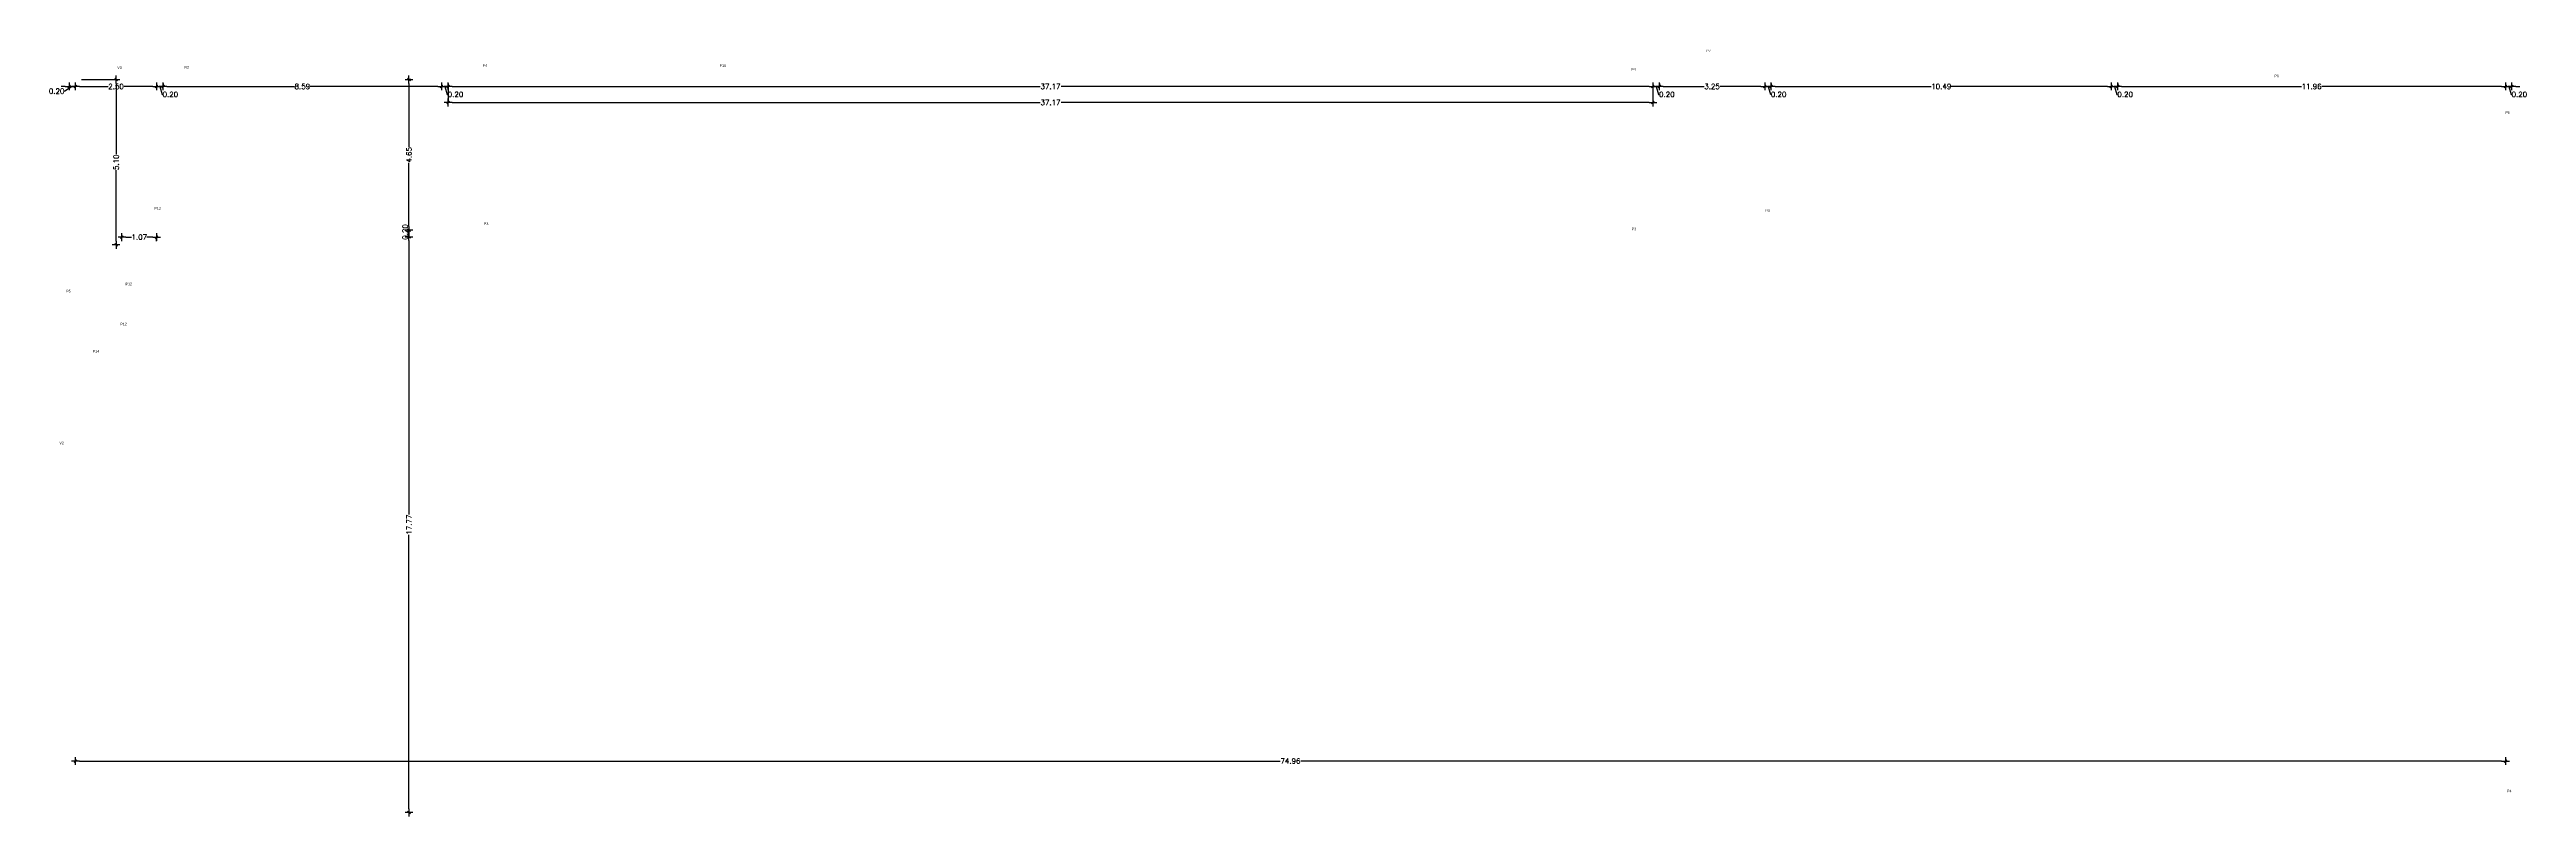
# Model space of a CAD drawing. Header units: metres. Extents: x 210 to 643, y -622 to 114.
# Drawn here: x 335.4 to 411.8, y -97.4 to -73.7 of the extents above; entities that cross this region are included whole.
import ezdxf

# ---------------------------------------------------------------- set-up
doc = ezdxf.new("R2010")
doc.units = ezdxf.units.M
for name, color, linetype in [('00.00 ACOTADO 1_100', 7, 'Continuous'), ('07.01 CARPINTERIA MEMORIA 1_50', 7, 'Continuous'), ('COTAS', 3, 'Continuous')]:
    doc.layers.add(name, color=color, linetype=linetype)
doc.styles.add('E-100', font='romans.shx', dxfattribs={"height": 0.16})
doc.styles.get("Standard").update_dxf_attribs({"font": 'arial.ttf'})
doc.dimstyles.new('E-100', dxfattribs={"dimtxt": 0.16, "dimasz": 0.12, "dimexe": 0, "dimexo": 0.12, "dimgap": 0.0035, "dimtad": 0, "dimzin": 0, "dimdsep": 46, "dimtxsty": 'E-100', "dimblk1": 'COTA', "dimblk2": 'COTA', "dimsah": 1, "dimcen": 1, "dimclre": 9, "dimadec": 0, "dimazin": 0, "dimtfac": 1, "dimtmove": 1, "dimatfit": 2, "dimfxl": 1, "dimtolj": 1, "dimarcsym": 0})

# ---------------------------------------------------------------- blocks, each defined once
blk = doc.blocks.new('COTA')
for p, q in [((-1, 0), (1, 0)), ((0, 1), (0, -1))]:
    blk.add_line(p, q)
at = {"layer": 'COTAS', "color": 5}
blk.add_line((-0.35, -0.35), (0.35, 0.35), dxfattribs=at)
blk = doc.blocks.new('*D60')
at = {"layer": '00.00 ACOTADO 1_100', "color": 9, "lineweight": -2, "transparency": 16777216}
for p, q in [((336.199, -74.858), (336.199, -74.886)), ((338.699, -74.793), (338.699, -74.886))]:
    blk.add_line(p, q, dxfattribs=at)
at = {"layer": '00.00 ACOTADO 1_100', "color": 0, "lineweight": -2, "transparency": 16777216}
for p, q in [((336.319, -74.886), (337.201, -74.886)), ((338.579, -74.886), (337.696, -74.886))]:
    blk.add_line(p, q, dxfattribs=at)
at = {"layer": 'DEFPOINTS', "color": 0, "transparency": 16777216}
for p in [(336.199, -74.738), (338.699, -74.673), (338.699, -74.886)]:
    blk.add_point(p, dxfattribs=at)
at = {"layer": '00.00 ACOTADO 1_100', "color": 0, "lineweight": -2, "transparency": 16777216, "xscale": 0.12, "yscale": 0.12, "zscale": 0.12, "rotation": 180}
blk.add_blockref('COTA', (336.199, -74.886), dxfattribs=at)
at = {"layer": '00.00 ACOTADO 1_100', "color": 0, "lineweight": -2, "transparency": 16777216, "xscale": 0.12, "yscale": 0.12, "zscale": 0.12}
blk.add_blockref('COTA', (338.699, -74.886), dxfattribs=at)
at = {"layer": '00.00 ACOTADO 1_100', "color": 0, "transparency": 16777216, "insert": (337.449, -74.886), "char_height": 0.16, "attachment_point": 5, "style": 'E-100'}
blk.add_mtext('\\A1;2.50', dxfattribs=at)
blk = doc.blocks.new('*D61')
at = {"layer": '00.00 ACOTADO 1_100', "color": 9, "lineweight": -2, "transparency": 16777216}
for p, q in [((335.999, -74.858), (335.999, -74.886)), ((336.199, -74.858), (336.199, -74.886))]:
    blk.add_line(p, q, dxfattribs=at)
at = {"layer": '00.00 ACOTADO 1_100', "color": 0, "lineweight": -2, "transparency": 16777216}
for p, q in [((335.879, -74.886), (335.759, -74.886)), ((335.87, -75.034), (335.863, -75.034)), ((336.099, -74.886), (335.87, -75.034)), ((335.999, -74.886), (336.199, -74.886)), ((335.999, -74.886), (336.199, -74.886)), ((336.319, -74.886), (336.439, -74.886))]:
    blk.add_line(p, q, dxfattribs=at)
at = {"layer": 'DEFPOINTS', "color": 0, "transparency": 16777216}
for p in [(335.999, -74.738), (336.199, -74.738), (336.199, -74.886)]:
    blk.add_point(p, dxfattribs=at)
at = {"layer": '00.00 ACOTADO 1_100', "color": 0, "lineweight": -2, "transparency": 16777216, "xscale": 0.12, "yscale": 0.12, "zscale": 0.12}
blk.add_blockref('COTA', (335.999, -74.886), dxfattribs=at)
at = {"layer": '00.00 ACOTADO 1_100', "color": 0, "lineweight": -2, "transparency": 16777216, "xscale": 0.12, "yscale": 0.12, "zscale": 0.12, "rotation": 180}
blk.add_blockref('COTA', (336.199, -74.886), dxfattribs=at)
at = {"layer": '00.00 ACOTADO 1_100', "color": 0, "transparency": 16777216, "insert": (335.616, -75.034), "char_height": 0.16, "attachment_point": 5, "style": 'E-100'}
blk.add_mtext('\\A1;0.20', dxfattribs=at)
blk = doc.blocks.new('*D62')
at = {"layer": '00.00 ACOTADO 1_100', "color": 9, "lineweight": -2, "transparency": 16777216}
for p, q in [((338.699, -74.793), (338.699, -74.886)), ((338.899, -74.793), (338.899, -74.886))]:
    blk.add_line(p, q, dxfattribs=at)
at = {"layer": '00.00 ACOTADO 1_100', "color": 0, "lineweight": -2, "transparency": 16777216}
for p, q in [((338.579, -74.886), (338.459, -74.886)), ((338.699, -74.886), (338.899, -74.886)), ((338.699, -74.886), (338.899, -74.886)), ((338.799, -74.886), (338.872, -75.132)), ((338.872, -75.132), (338.879, -75.132)), ((339.019, -74.886), (339.139, -74.886))]:
    blk.add_line(p, q, dxfattribs=at)
at = {"layer": 'DEFPOINTS', "color": 0, "transparency": 16777216}
for p in [(338.699, -74.673), (338.899, -74.673), (338.899, -74.886)]:
    blk.add_point(p, dxfattribs=at)
at = {"layer": '00.00 ACOTADO 1_100', "color": 0, "lineweight": -2, "transparency": 16777216, "xscale": 0.12, "yscale": 0.12, "zscale": 0.12}
blk.add_blockref('COTA', (338.699, -74.886), dxfattribs=at)
at = {"layer": '00.00 ACOTADO 1_100', "color": 0, "lineweight": -2, "transparency": 16777216, "xscale": 0.12, "yscale": 0.12, "zscale": 0.12, "rotation": 180}
blk.add_blockref('COTA', (338.899, -74.886), dxfattribs=at)
at = {"layer": '00.00 ACOTADO 1_100', "color": 0, "transparency": 16777216, "insert": (339.126, -75.132), "char_height": 0.16, "attachment_point": 5, "style": 'E-100'}
blk.add_mtext('\\A1;0.20', dxfattribs=at)
blk = doc.blocks.new('*D63')
at = {"layer": '00.00 ACOTADO 1_100', "color": 9, "lineweight": -2, "transparency": 16777216}
for p, q in [((338.899, -74.793), (338.899, -74.886)), ((347.492, -74.793), (347.492, -74.886))]:
    blk.add_line(p, q, dxfattribs=at)
at = {"layer": '00.00 ACOTADO 1_100', "color": 0, "lineweight": -2, "transparency": 16777216}
for p, q in [((339.019, -74.886), (342.952, -74.886)), ((347.372, -74.886), (343.439, -74.886))]:
    blk.add_line(p, q, dxfattribs=at)
at = {"layer": 'DEFPOINTS', "color": 0, "transparency": 16777216}
for p in [(338.899, -74.673), (347.492, -74.673), (347.492, -74.886)]:
    blk.add_point(p, dxfattribs=at)
at = {"layer": '00.00 ACOTADO 1_100', "color": 0, "lineweight": -2, "transparency": 16777216, "xscale": 0.12, "yscale": 0.12, "zscale": 0.12, "rotation": 180}
blk.add_blockref('COTA', (338.899, -74.886), dxfattribs=at)
at = {"layer": '00.00 ACOTADO 1_100', "color": 0, "lineweight": -2, "transparency": 16777216, "xscale": 0.12, "yscale": 0.12, "zscale": 0.12}
blk.add_blockref('COTA', (347.492, -74.886), dxfattribs=at)
at = {"layer": '00.00 ACOTADO 1_100', "color": 0, "transparency": 16777216, "insert": (343.195, -74.886), "char_height": 0.16, "attachment_point": 5, "style": 'E-100'}
blk.add_mtext('\\A1;8.59', dxfattribs=at)
blk = doc.blocks.new('*D64')
at = {"layer": '00.00 ACOTADO 1_100', "color": 9, "lineweight": -2, "transparency": 16777216}
for p, q in [((347.492, -74.793), (347.492, -74.886)), ((347.692, -74.793), (347.692, -74.886))]:
    blk.add_line(p, q, dxfattribs=at)
at = {"layer": '00.00 ACOTADO 1_100', "color": 0, "lineweight": -2, "transparency": 16777216}
for p, q in [((347.372, -74.886), (347.252, -74.886)), ((347.492, -74.886), (347.692, -74.886)), ((347.492, -74.886), (347.692, -74.886)), ((347.592, -74.886), (347.666, -75.132)), ((347.666, -75.132), (347.673, -75.132)), ((347.812, -74.886), (347.932, -74.886))]:
    blk.add_line(p, q, dxfattribs=at)
at = {"layer": 'DEFPOINTS', "color": 0, "transparency": 16777216}
for p in [(347.492, -74.673), (347.692, -74.673), (347.692, -74.886)]:
    blk.add_point(p, dxfattribs=at)
at = {"layer": '00.00 ACOTADO 1_100', "color": 0, "lineweight": -2, "transparency": 16777216, "xscale": 0.12, "yscale": 0.12, "zscale": 0.12}
blk.add_blockref('COTA', (347.492, -74.886), dxfattribs=at)
at = {"layer": '00.00 ACOTADO 1_100', "color": 0, "lineweight": -2, "transparency": 16777216, "xscale": 0.12, "yscale": 0.12, "zscale": 0.12, "rotation": 180}
blk.add_blockref('COTA', (347.692, -74.886), dxfattribs=at)
at = {"layer": '00.00 ACOTADO 1_100', "color": 0, "transparency": 16777216, "insert": (347.92, -75.132), "char_height": 0.16, "attachment_point": 5, "style": 'E-100'}
blk.add_mtext('\\A1;0.20', dxfattribs=at)
blk = doc.blocks.new('*D65')
at = {"layer": '00.00 ACOTADO 1_100', "color": 9, "lineweight": -2, "transparency": 16777216}
for p, q in [((347.692, -74.793), (347.692, -74.886)), ((384.859, -74.793), (384.859, -74.886))]:
    blk.add_line(p, q, dxfattribs=at)
at = {"layer": '00.00 ACOTADO 1_100', "color": 0, "lineweight": -2, "transparency": 16777216}
for p, q in [((347.812, -74.886), (365.952, -74.886)), ((384.739, -74.886), (366.599, -74.886))]:
    blk.add_line(p, q, dxfattribs=at)
at = {"layer": 'DEFPOINTS', "color": 0, "transparency": 16777216}
for p in [(347.692, -74.673), (384.859, -74.673), (384.859, -74.886)]:
    blk.add_point(p, dxfattribs=at)
at = {"layer": '00.00 ACOTADO 1_100', "color": 0, "lineweight": -2, "transparency": 16777216, "xscale": 0.12, "yscale": 0.12, "zscale": 0.12, "rotation": 180}
blk.add_blockref('COTA', (347.692, -74.886), dxfattribs=at)
at = {"layer": '00.00 ACOTADO 1_100', "color": 0, "lineweight": -2, "transparency": 16777216, "xscale": 0.12, "yscale": 0.12, "zscale": 0.12}
blk.add_blockref('COTA', (384.859, -74.886), dxfattribs=at)
at = {"layer": '00.00 ACOTADO 1_100', "color": 0, "transparency": 16777216, "insert": (366.276, -74.886), "char_height": 0.16, "attachment_point": 5, "style": 'E-100'}
blk.add_mtext('\\A1;37.17', dxfattribs=at)
blk = doc.blocks.new('*D66')
at = {"layer": '00.00 ACOTADO 1_100', "color": 9, "lineweight": -2, "transparency": 16777216}
for p, q in [((384.859, -74.793), (384.859, -74.886)), ((385.059, -74.793), (385.059, -74.886))]:
    blk.add_line(p, q, dxfattribs=at)
at = {"layer": '00.00 ACOTADO 1_100', "color": 0, "lineweight": -2, "transparency": 16777216}
for p, q in [((384.739, -74.886), (384.619, -74.886)), ((384.859, -74.886), (385.059, -74.886)), ((384.859, -74.886), (385.059, -74.886)), ((384.959, -74.886), (385.032, -75.132)), ((385.032, -75.132), (385.039, -75.132)), ((385.179, -74.886), (385.299, -74.886))]:
    blk.add_line(p, q, dxfattribs=at)
at = {"layer": 'DEFPOINTS', "color": 0, "transparency": 16777216}
for p in [(384.859, -74.673), (385.059, -74.673), (385.059, -74.886)]:
    blk.add_point(p, dxfattribs=at)
at = {"layer": '00.00 ACOTADO 1_100', "color": 0, "lineweight": -2, "transparency": 16777216, "xscale": 0.12, "yscale": 0.12, "zscale": 0.12}
blk.add_blockref('COTA', (384.859, -74.886), dxfattribs=at)
at = {"layer": '00.00 ACOTADO 1_100', "color": 0, "lineweight": -2, "transparency": 16777216, "xscale": 0.12, "yscale": 0.12, "zscale": 0.12, "rotation": 180}
blk.add_blockref('COTA', (385.059, -74.886), dxfattribs=at)
at = {"layer": '00.00 ACOTADO 1_100', "color": 0, "transparency": 16777216, "insert": (385.287, -75.132), "char_height": 0.16, "attachment_point": 5, "style": 'E-100'}
blk.add_mtext('\\A1;0.20', dxfattribs=at)
blk = doc.blocks.new('*D67')
at = {"layer": '00.00 ACOTADO 1_100', "color": 9, "lineweight": -2, "transparency": 16777216}
for p, q in [((385.059, -74.793), (385.059, -74.886)), ((388.309, -74.793), (388.309, -74.886))]:
    blk.add_line(p, q, dxfattribs=at)
at = {"layer": '00.00 ACOTADO 1_100', "color": 0, "lineweight": -2, "transparency": 16777216}
for p, q in [((385.179, -74.886), (386.436, -74.886)), ((388.189, -74.886), (386.931, -74.886))]:
    blk.add_line(p, q, dxfattribs=at)
at = {"layer": 'DEFPOINTS', "color": 0, "transparency": 16777216}
for p in [(385.059, -74.673), (388.309, -74.673), (388.309, -74.886)]:
    blk.add_point(p, dxfattribs=at)
at = {"layer": '00.00 ACOTADO 1_100', "color": 0, "lineweight": -2, "transparency": 16777216, "xscale": 0.12, "yscale": 0.12, "zscale": 0.12, "rotation": 180}
blk.add_blockref('COTA', (385.059, -74.886), dxfattribs=at)
at = {"layer": '00.00 ACOTADO 1_100', "color": 0, "lineweight": -2, "transparency": 16777216, "xscale": 0.12, "yscale": 0.12, "zscale": 0.12}
blk.add_blockref('COTA', (388.309, -74.886), dxfattribs=at)
at = {"layer": '00.00 ACOTADO 1_100', "color": 0, "transparency": 16777216, "insert": (386.684, -74.886), "char_height": 0.16, "attachment_point": 5, "style": 'E-100'}
blk.add_mtext('\\A1;3.25', dxfattribs=at)
blk = doc.blocks.new('*D68')
at = {"layer": '00.00 ACOTADO 1_100', "color": 9, "lineweight": -2, "transparency": 16777216}
for p, q in [((388.309, -74.793), (388.309, -74.886)), ((388.509, -74.793), (388.509, -74.886))]:
    blk.add_line(p, q, dxfattribs=at)
at = {"layer": '00.00 ACOTADO 1_100', "color": 0, "lineweight": -2, "transparency": 16777216}
for p, q in [((388.189, -74.886), (388.069, -74.886)), ((388.309, -74.886), (388.509, -74.886)), ((388.309, -74.886), (388.509, -74.886)), ((388.409, -74.886), (388.482, -75.132)), ((388.482, -75.132), (388.489, -75.132)), ((388.629, -74.886), (388.749, -74.886))]:
    blk.add_line(p, q, dxfattribs=at)
at = {"layer": 'DEFPOINTS', "color": 0, "transparency": 16777216}
for p in [(388.309, -74.673), (388.509, -74.673), (388.509, -74.886)]:
    blk.add_point(p, dxfattribs=at)
at = {"layer": '00.00 ACOTADO 1_100', "color": 0, "lineweight": -2, "transparency": 16777216, "xscale": 0.12, "yscale": 0.12, "zscale": 0.12}
blk.add_blockref('COTA', (388.309, -74.886), dxfattribs=at)
at = {"layer": '00.00 ACOTADO 1_100', "color": 0, "lineweight": -2, "transparency": 16777216, "xscale": 0.12, "yscale": 0.12, "zscale": 0.12, "rotation": 180}
blk.add_blockref('COTA', (388.509, -74.886), dxfattribs=at)
at = {"layer": '00.00 ACOTADO 1_100', "color": 0, "transparency": 16777216, "insert": (388.737, -75.132), "char_height": 0.16, "attachment_point": 5, "style": 'E-100'}
blk.add_mtext('\\A1;0.20', dxfattribs=at)
blk = doc.blocks.new('*D69')
at = {"layer": '00.00 ACOTADO 1_100', "color": 9, "lineweight": -2, "transparency": 16777216}
for p, q in [((388.509, -74.793), (388.509, -74.886)), ((398.998, -74.793), (398.998, -74.886))]:
    blk.add_line(p, q, dxfattribs=at)
at = {"layer": '00.00 ACOTADO 1_100', "color": 0, "lineweight": -2, "transparency": 16777216}
for p, q in [((388.629, -74.886), (393.445, -74.886)), ((398.878, -74.886), (394.061, -74.886))]:
    blk.add_line(p, q, dxfattribs=at)
at = {"layer": 'DEFPOINTS', "color": 0, "transparency": 16777216}
for p in [(388.509, -74.673), (398.998, -74.673), (398.998, -74.886)]:
    blk.add_point(p, dxfattribs=at)
at = {"layer": '00.00 ACOTADO 1_100', "color": 0, "lineweight": -2, "transparency": 16777216, "xscale": 0.12, "yscale": 0.12, "zscale": 0.12, "rotation": 180}
blk.add_blockref('COTA', (388.509, -74.886), dxfattribs=at)
at = {"layer": '00.00 ACOTADO 1_100', "color": 0, "lineweight": -2, "transparency": 16777216, "xscale": 0.12, "yscale": 0.12, "zscale": 0.12}
blk.add_blockref('COTA', (398.998, -74.886), dxfattribs=at)
at = {"layer": '00.00 ACOTADO 1_100', "color": 0, "transparency": 16777216, "insert": (393.753, -74.886), "char_height": 0.16, "attachment_point": 5, "style": 'E-100'}
blk.add_mtext('\\A1;10.49', dxfattribs=at)
blk = doc.blocks.new('*D70')
at = {"layer": '00.00 ACOTADO 1_100', "color": 9, "lineweight": -2, "transparency": 16777216}
for p, q in [((398.998, -74.793), (398.998, -74.886)), ((399.198, -74.793), (399.198, -74.886))]:
    blk.add_line(p, q, dxfattribs=at)
at = {"layer": '00.00 ACOTADO 1_100', "color": 0, "lineweight": -2, "transparency": 16777216}
for p, q in [((398.878, -74.886), (398.758, -74.886)), ((398.998, -74.886), (399.198, -74.886)), ((398.998, -74.886), (399.198, -74.886)), ((399.098, -74.886), (399.171, -75.132)), ((399.171, -75.132), (399.178, -75.132)), ((399.318, -74.886), (399.438, -74.886))]:
    blk.add_line(p, q, dxfattribs=at)
at = {"layer": 'DEFPOINTS', "color": 0, "transparency": 16777216}
for p in [(398.998, -74.673), (399.198, -74.673), (399.198, -74.886)]:
    blk.add_point(p, dxfattribs=at)
at = {"layer": '00.00 ACOTADO 1_100', "color": 0, "lineweight": -2, "transparency": 16777216, "xscale": 0.12, "yscale": 0.12, "zscale": 0.12}
blk.add_blockref('COTA', (398.998, -74.886), dxfattribs=at)
at = {"layer": '00.00 ACOTADO 1_100', "color": 0, "lineweight": -2, "transparency": 16777216, "xscale": 0.12, "yscale": 0.12, "zscale": 0.12, "rotation": 180}
blk.add_blockref('COTA', (399.198, -74.886), dxfattribs=at)
at = {"layer": '00.00 ACOTADO 1_100', "color": 0, "transparency": 16777216, "insert": (399.426, -75.132), "char_height": 0.16, "attachment_point": 5, "style": 'E-100'}
blk.add_mtext('\\A1;0.20', dxfattribs=at)
blk = doc.blocks.new('*D71')
at = {"layer": '00.00 ACOTADO 1_100', "color": 9, "lineweight": -2, "transparency": 16777216}
for p, q in [((399.198, -74.793), (399.198, -74.886)), ((411.159, -74.858), (411.159, -74.886))]:
    blk.add_line(p, q, dxfattribs=at)
at = {"layer": '00.00 ACOTADO 1_100', "color": 0, "lineweight": -2, "transparency": 16777216}
for p, q in [((399.318, -74.886), (404.866, -74.886)), ((411.039, -74.886), (405.49, -74.886))]:
    blk.add_line(p, q, dxfattribs=at)
at = {"layer": 'DEFPOINTS', "color": 0, "transparency": 16777216}
for p in [(399.198, -74.673), (411.159, -74.738), (411.159, -74.886)]:
    blk.add_point(p, dxfattribs=at)
at = {"layer": '00.00 ACOTADO 1_100', "color": 0, "lineweight": -2, "transparency": 16777216, "xscale": 0.12, "yscale": 0.12, "zscale": 0.12, "rotation": 180}
blk.add_blockref('COTA', (399.198, -74.886), dxfattribs=at)
at = {"layer": '00.00 ACOTADO 1_100', "color": 0, "lineweight": -2, "transparency": 16777216, "xscale": 0.12, "yscale": 0.12, "zscale": 0.12}
blk.add_blockref('COTA', (411.159, -74.886), dxfattribs=at)
at = {"layer": '00.00 ACOTADO 1_100', "color": 0, "transparency": 16777216, "insert": (405.178, -74.886), "char_height": 0.16, "attachment_point": 5, "style": 'E-100'}
blk.add_mtext('\\A1;11.96', dxfattribs=at)
blk = doc.blocks.new('*D72')
at = {"layer": '00.00 ACOTADO 1_100', "color": 9, "lineweight": -2, "transparency": 16777216}
for p, q in [((411.159, -74.858), (411.159, -74.886)), ((411.359, -74.858), (411.359, -74.886))]:
    blk.add_line(p, q, dxfattribs=at)
at = {"layer": '00.00 ACOTADO 1_100', "color": 0, "lineweight": -2, "transparency": 16777216}
for p, q in [((411.039, -74.886), (410.919, -74.886)), ((411.159, -74.886), (411.359, -74.886)), ((411.159, -74.886), (411.359, -74.886)), ((411.259, -74.886), (411.333, -75.132)), ((411.333, -75.132), (411.34, -75.132)), ((411.479, -74.886), (411.599, -74.886))]:
    blk.add_line(p, q, dxfattribs=at)
at = {"layer": 'DEFPOINTS', "color": 0, "transparency": 16777216}
for p in [(411.159, -74.738), (411.359, -74.738), (411.359, -74.886)]:
    blk.add_point(p, dxfattribs=at)
at = {"layer": '00.00 ACOTADO 1_100', "color": 0, "lineweight": -2, "transparency": 16777216, "xscale": 0.12, "yscale": 0.12, "zscale": 0.12}
blk.add_blockref('COTA', (411.159, -74.886), dxfattribs=at)
at = {"layer": '00.00 ACOTADO 1_100', "color": 0, "lineweight": -2, "transparency": 16777216, "xscale": 0.12, "yscale": 0.12, "zscale": 0.12, "rotation": 180}
blk.add_blockref('COTA', (411.359, -74.886), dxfattribs=at)
at = {"layer": '00.00 ACOTADO 1_100', "color": 0, "transparency": 16777216, "insert": (411.587, -75.132), "char_height": 0.16, "attachment_point": 5, "style": 'E-100'}
blk.add_mtext('\\A1;0.20', dxfattribs=at)
blk = doc.blocks.new('*D73')
at = {"layer": '00.00 ACOTADO 1_100', "color": 9, "lineweight": -2, "transparency": 16777216}
for p, q in [((346.545, -74.673), (346.485, -74.673)), ((346.545, -79.323), (346.485, -79.323))]:
    blk.add_line(p, q, dxfattribs=at)
at = {"layer": '00.00 ACOTADO 1_100', "color": 0, "lineweight": -2, "transparency": 16777216}
for p, q in [((346.485, -74.793), (346.485, -76.751)), ((346.485, -79.203), (346.485, -77.245))]:
    blk.add_line(p, q, dxfattribs=at)
at = {"layer": 'DEFPOINTS', "color": 0, "transparency": 16777216}
for p in [(346.665, -74.673), (346.485, -79.323), (346.665, -79.323)]:
    blk.add_point(p, dxfattribs=at)
at = {"layer": '00.00 ACOTADO 1_100', "color": 0, "lineweight": -2, "transparency": 16777216, "xscale": 0.12, "yscale": 0.12, "zscale": 0.12}
for p, rotation in [((346.485, -74.673), 90), ((346.485, -79.323), 270)]:
    blk.add_blockref('COTA', p, dxfattribs=dict(at, rotation=rotation))
at = {"layer": '00.00 ACOTADO 1_100', "color": 0, "transparency": 16777216, "insert": (346.485, -76.998), "char_height": 0.16, "attachment_point": 5, "rotation": 90, "style": 'E-100'}
blk.add_mtext('\\A1;4.65', dxfattribs=at)
blk = doc.blocks.new('*D74')
at = {"layer": '00.00 ACOTADO 1_100', "color": 0, "lineweight": -2, "transparency": 16777216}
for p, q in [((346.485, -79.203), (346.485, -79.083)), ((346.485, -79.323), (346.485, -79.523)), ((346.485, -79.643), (346.485, -79.763))]:
    blk.add_line(p, q, dxfattribs=at)
at = {"layer": 'DEFPOINTS', "color": 0, "transparency": 16777216}
for p in [(346.605, -79.323), (346.485, -79.523), (346.605, -79.523)]:
    blk.add_point(p, dxfattribs=at)
at = {"layer": '00.00 ACOTADO 1_100', "color": 0, "lineweight": -2, "transparency": 16777216, "xscale": 0.12, "yscale": 0.12, "zscale": 0.12}
for p, rotation in [((346.485, -79.323), 270), ((346.485, -79.523), 90)]:
    blk.add_blockref('COTA', p, dxfattribs=dict(at, rotation=rotation))
at = {"layer": '00.00 ACOTADO 1_100', "color": 0, "transparency": 16777216, "insert": (346.365, -79.377), "char_height": 0.16, "attachment_point": 5, "rotation": 90, "style": 'E-100'}
blk.add_mtext('\\A1;0.20', dxfattribs=at)
blk = doc.blocks.new('*D75')
at = {"layer": '00.00 ACOTADO 1_100', "color": 0, "lineweight": -2, "transparency": 16777216}
for p, q in [((346.485, -79.643), (346.485, -88.093)), ((346.485, -97.168), (346.485, -88.718))]:
    blk.add_line(p, q, dxfattribs=at)
at = {"layer": 'DEFPOINTS', "color": 0, "transparency": 16777216}
for p in [(346.605, -79.523), (346.485, -97.288), (346.605, -97.288)]:
    blk.add_point(p, dxfattribs=at)
at = {"layer": '00.00 ACOTADO 1_100', "color": 0, "lineweight": -2, "transparency": 16777216, "xscale": 0.12, "yscale": 0.12, "zscale": 0.12}
for p, rotation in [((346.485, -79.523), 90), ((346.485, -97.288), 270)]:
    blk.add_blockref('COTA', p, dxfattribs=dict(at, rotation=rotation))
at = {"layer": '00.00 ACOTADO 1_100', "color": 0, "transparency": 16777216, "insert": (346.485, -88.406), "char_height": 0.16, "attachment_point": 5, "rotation": 90, "style": 'E-100'}
blk.add_mtext('\\A1;17.77', dxfattribs=at)
blk = doc.blocks.new('*D76')
at = {"layer": '00.00 ACOTADO 1_100', "color": 9, "lineweight": -2, "transparency": 16777216}
for p, q in [((336.199, -95.818), (336.199, -95.698)), ((411.159, -95.654), (411.159, -95.698))]:
    blk.add_line(p, q, dxfattribs=at)
at = {"layer": '00.00 ACOTADO 1_100', "color": 0, "lineweight": -2, "transparency": 16777216}
for p, q in [((336.319, -95.698), (373.355, -95.698)), ((411.039, -95.698), (374.002, -95.698))]:
    blk.add_line(p, q, dxfattribs=at)
at = {"layer": 'DEFPOINTS', "color": 0, "transparency": 16777216}
for p in [(336.199, -95.938), (411.159, -95.698), (411.159, -95.774)]:
    blk.add_point(p, dxfattribs=at)
at = {"layer": '00.00 ACOTADO 1_100', "color": 0, "lineweight": -2, "transparency": 16777216, "xscale": 0.12, "yscale": 0.12, "zscale": 0.12, "rotation": 180}
blk.add_blockref('COTA', (336.199, -95.698), dxfattribs=at)
at = {"layer": '00.00 ACOTADO 1_100', "color": 0, "lineweight": -2, "transparency": 16777216, "xscale": 0.12, "yscale": 0.12, "zscale": 0.12}
blk.add_blockref('COTA', (411.159, -95.698), dxfattribs=at)
at = {"layer": '00.00 ACOTADO 1_100', "color": 0, "transparency": 16777216, "insert": (373.679, -95.698), "char_height": 0.16, "attachment_point": 5, "style": 'E-100'}
blk.add_mtext('\\A1;74.96', dxfattribs=at)
blk = doc.blocks.new('*D77')
at = {"layer": '00.00 ACOTADO 1_100', "color": 9, "lineweight": -2, "transparency": 16777216}
for p, q in [((347.692, -74.793), (347.692, -75.382)), ((384.859, -74.793), (384.859, -75.382))]:
    blk.add_line(p, q, dxfattribs=at)
at = {"layer": '00.00 ACOTADO 1_100', "color": 0, "lineweight": -2, "transparency": 16777216}
for p, q in [((347.812, -75.382), (365.952, -75.382)), ((384.739, -75.382), (366.599, -75.382))]:
    blk.add_line(p, q, dxfattribs=at)
at = {"layer": 'DEFPOINTS', "color": 0, "transparency": 16777216}
for p in [(347.692, -74.673), (384.859, -74.673), (384.859, -75.382)]:
    blk.add_point(p, dxfattribs=at)
at = {"layer": '00.00 ACOTADO 1_100', "color": 0, "lineweight": -2, "transparency": 16777216, "xscale": 0.12, "yscale": 0.12, "zscale": 0.12, "rotation": 180}
blk.add_blockref('COTA', (347.692, -75.382), dxfattribs=at)
at = {"layer": '00.00 ACOTADO 1_100', "color": 0, "lineweight": -2, "transparency": 16777216, "xscale": 0.12, "yscale": 0.12, "zscale": 0.12}
blk.add_blockref('COTA', (384.859, -75.382), dxfattribs=at)
at = {"layer": '00.00 ACOTADO 1_100', "color": 0, "transparency": 16777216, "insert": (366.276, -75.382), "char_height": 0.16, "attachment_point": 5, "style": 'E-100'}
blk.add_mtext('\\A1;37.17', dxfattribs=at)
blk = doc.blocks.new('*D101')
at = {"layer": '00.00 ACOTADO 1_100', "color": 9, "lineweight": -2, "transparency": 16777216}
for p, q in [((336.387, -74.673), (337.45, -74.673)), ((337.509, -79.776), (337.45, -79.776))]:
    blk.add_line(p, q, dxfattribs=at)
at = {"layer": '00.00 ACOTADO 1_100', "color": 0, "lineweight": -2, "transparency": 16777216}
for p, q in [((337.45, -74.793), (337.45, -76.977)), ((337.45, -79.656), (337.45, -77.472))]:
    blk.add_line(p, q, dxfattribs=at)
at = {"layer": 'DEFPOINTS', "color": 0, "transparency": 16777216}
for p in [(336.267, -74.673), (337.45, -79.776), (337.629, -79.776)]:
    blk.add_point(p, dxfattribs=at)
at = {"layer": '00.00 ACOTADO 1_100', "color": 0, "lineweight": -2, "transparency": 16777216, "xscale": 0.12, "yscale": 0.12, "zscale": 0.12}
for p, rotation in [((337.45, -74.673), 90), ((337.45, -79.776), 270)]:
    blk.add_blockref('COTA', p, dxfattribs=dict(at, rotation=rotation))
at = {"layer": '00.00 ACOTADO 1_100', "color": 0, "transparency": 16777216, "insert": (337.45, -77.225), "char_height": 0.16, "attachment_point": 5, "rotation": 90, "style": 'E-100'}
blk.add_mtext('\\A1;5.10', dxfattribs=at)
blk = doc.blocks.new('*D102')
at = {"layer": '00.00 ACOTADO 1_100', "color": 9, "lineweight": -2, "transparency": 16777216}
for p, q in [((337.629, -79.656), (337.629, -79.533)), ((338.699, -79.656), (338.699, -79.533))]:
    blk.add_line(p, q, dxfattribs=at)
at = {"layer": '00.00 ACOTADO 1_100', "color": 0, "lineweight": -2, "transparency": 16777216}
for p, q in [((337.749, -79.533), (337.928, -79.533)), ((338.579, -79.533), (338.4, -79.533))]:
    blk.add_line(p, q, dxfattribs=at)
at = {"layer": 'DEFPOINTS', "color": 0, "transparency": 16777216}
for p in [(337.629, -79.533), (337.629, -79.776), (338.699, -79.776)]:
    blk.add_point(p, dxfattribs=at)
at = {"layer": '00.00 ACOTADO 1_100', "color": 0, "lineweight": -2, "transparency": 16777216, "xscale": 0.12, "yscale": 0.12, "zscale": 0.12, "rotation": 180}
blk.add_blockref('COTA', (337.629, -79.533), dxfattribs=at)
at = {"layer": '00.00 ACOTADO 1_100', "color": 0, "lineweight": -2, "transparency": 16777216, "xscale": 0.12, "yscale": 0.12, "zscale": 0.12}
blk.add_blockref('COTA', (338.699, -79.533), dxfattribs=at)
at = {"layer": '00.00 ACOTADO 1_100', "color": 0, "transparency": 16777216, "insert": (338.164, -79.533), "char_height": 0.16, "attachment_point": 5, "style": 'E-100'}
blk.add_mtext('\\A1;1.07', dxfattribs=at)

msp = doc.modelspace()

# ---------------------------------------------------------------- texts
at = {"layer": '07.01 CARPINTERIA MEMORIA 1_50', "char_height": 0.08, "attachment_point": 1}
for s, width, heights, insert in [('P7', 1.57422, [0.691], (386.507, -73.748)), ('V3', 1.57422, [0.691], (337.487, -74.269)), ('R2', 1.57422, [0.691], (339.556, -74.256)), ('P4', 1.57422, [0.691], (348.754, -74.208)), ('P10', 1.57422, [0.691], (356.067, -74.207)), ('P4', 1.57422, [0.691], (384.192, -74.321)), ('P6', 1.57422, [0.691], (404.032, -74.521)), ('P6', 1.57422, [0.691], (411.154, -75.653)), ('P12', 0.25784, [0.098], (338.634, -78.609)), ('P4', 1.57422, [0.691], (388.324, -78.674)), ('P3', 1.57422, [0.691], (348.797, -79.083)), ('P3', 1.57422, [0.691], (384.205, -79.242)), ('P12', 0.595, [0.284], (337.741, -80.941)), ('P5', 1.57422, [0.691], (335.912, -81.161)), ('P12', 1.57422, [0.691], (337.581, -82.177)), ('P14', 1.57422, [0.691], (336.73, -83.018)), ('V2', 1.57422, [0.691], (335.701, -85.848)), ('P4', 1.57422, [0.691], (411.206, -96.58))]:
    msp.add_mtext_dynamic_manual_height_columns(s, width=width, gutter_width=1, heights=heights, dxfattribs=dict(at, insert=insert))

# ---------------------------------------------------------------- dimensions: what is measured, and where the dimension line sits
at = {"layer": '00.00 ACOTADO 1_100'}
dim = msp.add_linear_dim(base=(336.199, -74.886), p1=(335.999, -74.738), p2=(336.199, -74.738), dimstyle='E-100', dxfattribs=at)
dim.commit()
dim.dimension.update_dxf_attribs({"geometry": '*D61', "text_midpoint": (335.86, -75.034), "dimtype": 160})
for base, p1, p2, picture, middle in [((338.699, -74.886), (336.199, -74.738), (338.699, -74.673), '*D60', (337.449, -74.886)), ((338.899, -74.886), (338.699, -74.673), (338.899, -74.673), '*D62', (338.883, -75.132)), ((347.492, -74.886), (338.899, -74.673), (347.492, -74.673), '*D63', (343.195, -74.886)), ((347.692, -74.886), (347.492, -74.673), (347.692, -74.673), '*D64', (347.676, -75.132)), ((384.859, -74.886), (347.692, -74.673), (384.859, -74.673), '*D65', (366.276, -74.886)), ((384.859, -75.382), (347.692, -74.673), (384.859, -74.673), '*D77', (366.276, -75.382)), ((385.059, -74.886), (384.859, -74.673), (385.059, -74.673), '*D66', (385.043, -75.132)), ((388.309, -74.886), (385.059, -74.673), (388.309, -74.673), '*D67', (386.684, -74.886)), ((388.509, -74.886), (388.309, -74.673), (388.509, -74.673), '*D68', (388.493, -75.132)), ((398.998, -74.886), (388.509, -74.673), (398.998, -74.673), '*D69', (393.753, -74.886)), ((399.198, -74.886), (398.998, -74.673), (399.198, -74.673), '*D70', (399.182, -75.132)), ((411.159, -74.886), (399.198, -74.673), (411.159, -74.738), '*D71', (405.178, -74.886)), ((411.359, -74.886), (411.159, -74.738), (411.359, -74.738), '*D72', (411.343, -75.132)), ((337.629, -79.533), (338.699, -79.776), (337.629, -79.776), '*D102', (338.164, -79.533)), ((411.159, -95.698), (336.199, -95.938), (411.159, -95.774), '*D76', (373.679, -95.698))]:
    dim = msp.add_linear_dim(base=base, p1=p1, p2=p2, dimstyle='E-100', dxfattribs=at)
    dim.commit()
    dim.dimension.update_dxf_attribs({"geometry": picture, "text_midpoint": middle})
for base, p1, p2, picture, middle in [((337.45, -79.776), (336.267, -74.673), (337.629, -79.776), '*D101', (337.45, -77.225)), ((346.485, -79.323), (346.665, -74.673), (346.665, -79.323), '*D73', (346.485, -76.998)), ((346.485, -79.523), (346.605, -79.323), (346.605, -79.523), '*D74', (346.365, -79.377)), ((346.485227, -97.288003), (346.605227, -79.523002), (346.605227, -97.288003), '*D75', (346.485227, -88.405502))]:
    dim = msp.add_linear_dim(base=base, p1=p1, p2=p2, angle=90, dimstyle='E-100', dxfattribs=at)
    dim.commit()
    dim.dimension.update_dxf_attribs({"geometry": picture, "text_midpoint": middle})

doc.saveas('drawing.dxf')
